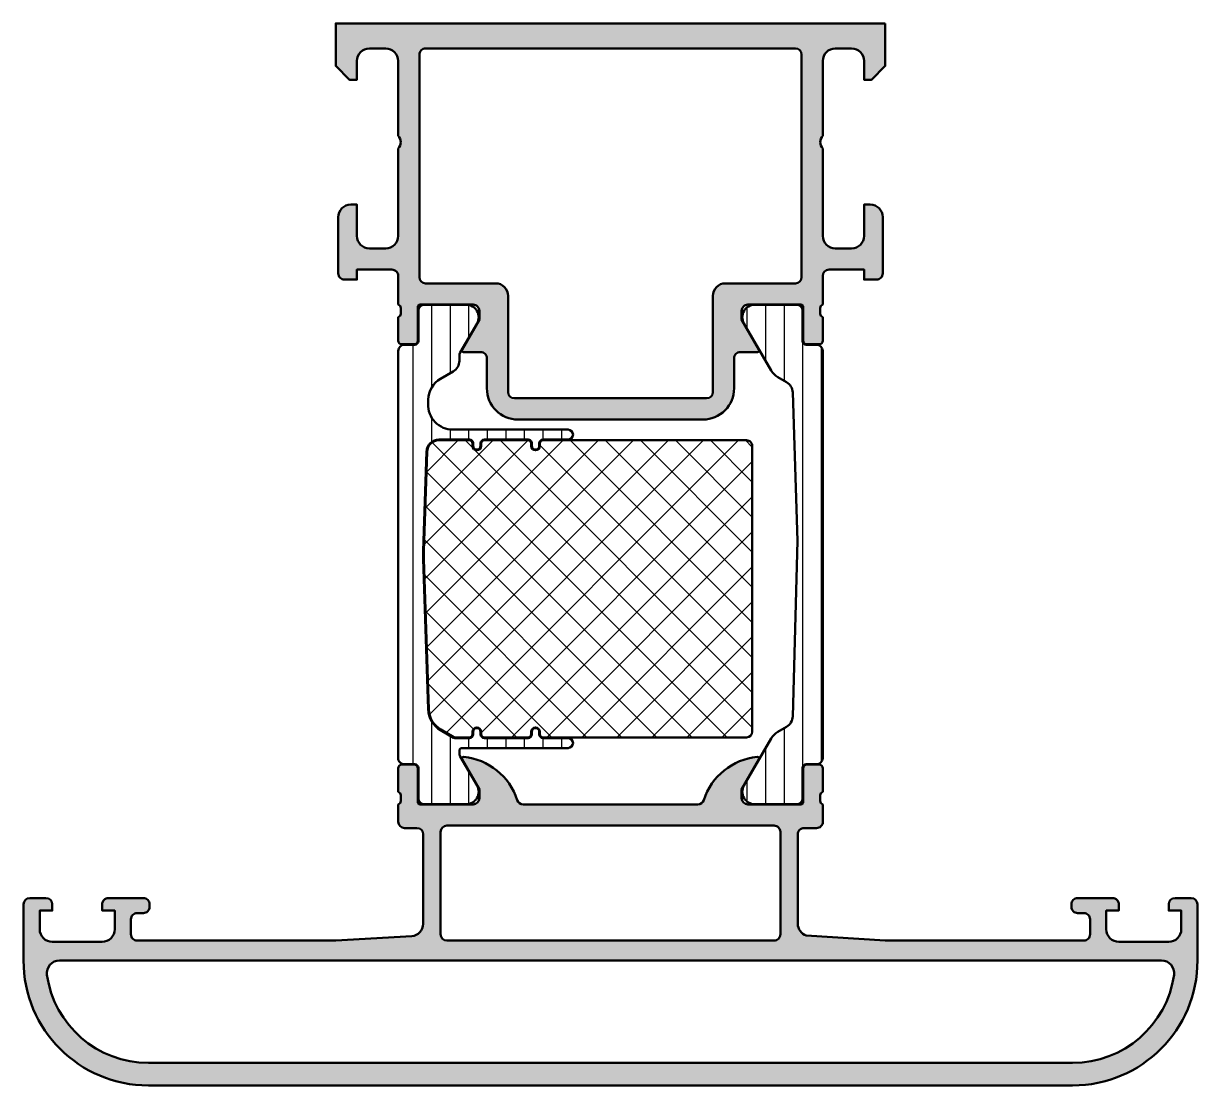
# Model space of a CAD drawing. Extents: x 0 to 94, y 0 to 85.
import ezdxf

# ---------------------------------------------------------------- set-up
doc = ezdxf.new("R2010")
doc.units = 0
for name, color, linetype, lineweight in [('0S-Alu contour', 7, 'Continuous', 50), ('0S-Alu hatch', 252, 'Continuous', 25), ('0S-Plastic contour', 254, 'Continuous', 50), ('0S-Plastic hatch', 253, 'Continuous', 25), ('0S-PT contour', 91, 'Continuous', 50), ('0S-PT hatch', 103, 'Continuous', 25)]:
    doc.layers.add(name, color=color, linetype=linetype, lineweight=lineweight)
pattern_1 = [(90, (0, 0), (-1.4859, 0), [])]

# ---------------------------------------------------------------- blocks, each defined once
blk = doc.blocks.new('375500__3BB3C9ED_DCCA_46D5_B7CB_0F4170050886_')
at = {"layer": '0S-Alu hatch'}
h = blk.add_hatch(color=256, dxfattribs=at)
edge = h.paths.add_edge_path()
edge.add_line((30.00008499145088, 22.50004176142053), (30.00007688521748, 21.10003260614655))
edge.add_arc((30.50009269967535, 21.10004842060454), 0.5000158147079569, 180.0018121461791, 269.9981878539215)
edge.add_line((30.50007688521737, 20.60003260614667), (31.50007688521771, 20.60004786493573))
edge.add_ellipse((31.50006512295892, 20.1000279965611), major_axis=(-0.5000198685129815, 0), ratio=1, start_angle=180.0005281989191, end_angle=269.9986521979847, ccw=False)
edge.add_line((32.00008499145065, 20.10003260614656), (32.0003693692621, 12.94457400842873))
edge.add_ellipse((31.00036936950914, 12.94455177850227), major_axis=(-1.000000000000043, 0), ratio=1, start_angle=94.70786907149238, end_angle=180.0012736809183, ccw=False)
edge.add_line((31.08244475674724, 11.94792565461739), (25.00037084577946, 11.60004071237836))
edge.add_line((25.00037084577946, 11.60004071237836), (9.100084896081853, 11.60004071237813))
edge.add_ellipse((9.100074575971348, 12.10003039226774), major_axis=(-0.4999896799961158, 0), ratio=1, start_angle=-0.0011826219716795094, end_angle=90.0011826219615, ccw=False)
edge.add_line((8.60008489608174, 12.10004071237824), (8.599945068359489, 13.29998779296875))
edge.add_ellipse((9.09993474824904, 13.29999811307942), major_axis=(-0.4999896799960589, 0), ratio=1, start_angle=-90.0011826219419, end_angle=0.0011826219716795094, ccw=False)
edge.add_line((9.099945068359375, 13.79998779296897), (9.599945068359375, 13.79998779296897))
edge.add_arc((9.599955388469937, 14.29997747285853), 0.4999896799960589, 269.998817378032, 360.0011826219717)
edge.add_line((10.09994506835949, 14.29998779296909), (10.0999450683596, 14.50000000000023))
edge.add_arc((9.599955388470164, 14.5000103201109), 0.4999896799959453, 359.9988173777201, 450.0011826219549)
edge.add_line((9.599945068359716, 15.00000000000034), (6.799957275390625, 15.00000000000045))
edge.add_arc((6.799946955280518, 14.50001032011067), 0.4999896799962863, 89.99881737808411, 180.0011826219717)
edge.add_line((6.299957275390738, 14.49999999999988), (6.299957275390738, 14.00000000000023))
edge.add_line((6.299957275390738, 14.00000000000023), (7.299957275390738, 14.00000000000011))
edge.add_line((7.299957275390738, 14.00000000000011), (7.299957275390852, 12.50000000000034))
edge.add_ellipse((6.29996289693588, 12.4999943784552), major_axis=(-0.9999943784707722, 0), ratio=1, start_angle=89.99967790739151, end_angle=180.0003220922609, ccw=False)
edge.add_line((6.299957275390968, 11.50000000000023), (2.299987792968863, 11.50000000000023))
edge.add_ellipse((2.299913629411776, 12.49992583644314), major_axis=(-0.9999258391932329, 0), ratio=1, start_angle=-0.004249573911806692, end_angle=90.00424957397053, ccw=False)
edge.add_line((1.299987792968864, 12.50000000000011), (1.299987792969091, 14.00000000000023))
edge.add_line((1.299987792969091, 14.00000000000023), (2.299987792968863, 14.00000000000023))
edge.add_line((2.299987792968863, 14.00000000000023), (2.299987792968863, 14.50000000000023))
edge.add_arc((1.799950894179801, 14.49996310121116), 0.5000369001504826, 0.0042279776114068, 89.99577202225733)
edge.add_line((1.799987792968863, 15.00000000000023), (0.49993896484375, 15.00000000000023))
edge.add_arc((0.499985924103278, 14.50001407790399), 0.4999859243014705, 90.00538128625865, 180.0016132544992)
edge.add_line((4e-16, 14.50000000000057), (0, 10.00000000000011))
edge.add_arc((10.00000000000011, 10.00000000000011), 10.00000000000011, 180, 269.9999999999999)
edge.add_line((10.00000000000011, 0), (84.00013946532306, 2.274e-13))
edge.add_arc((84.00013946532302, 10.0000000000002), 9.999999999999972, 270.0000000000002, 360)
edge.add_line((94.000139465323, 10.00000000000022), (94.00013946532295, 14.50000000000045))
edge.add_arc((93.50015354121955, 14.50001407790399), 0.4999859243015776, 359.9983867455008, 449.9946187137161)
edge.add_line((93.5002005004793, 15.00000000000033), (92.20015167235448, 15.00000000000034))
edge.add_arc((92.20018857114339, 14.49996310121108), 0.5000369001506816, 90.00422797772634, 179.9957720222162)
edge.add_line((91.70015167235414, 14.50000000000034), (91.7001516723542, 14.00000000000011))
edge.add_line((91.7001516723542, 14.00000000000011), (92.7001516723542, 14))
edge.add_line((92.7001516723542, 14), (92.70015167235402, 12.50000000000023))
edge.add_ellipse((91.70022583591106, 12.49992583644319), major_axis=(-0.9999258391932897, 0), ratio=1, start_angle=89.99575042603601, end_angle=180.0042495739118, ccw=False)
edge.add_line((91.70015167235408, 11.50000000000023), (87.7001821899326, 11.50000000000034))
edge.add_ellipse((87.70017656838732, 12.49999437845545), major_axis=(-0.9999943784709143, 0), ratio=1, start_angle=-0.0003220922610012167, end_angle=90.0003220926298, ccw=False)
edge.add_line((86.7001821899322, 12.50000000000034), (86.7001821899322, 14.00000000000023))
edge.add_line((86.7001821899322, 14.00000000000023), (87.70018218993238, 14.00000000000034))
edge.add_line((87.70018218993238, 14.00000000000034), (87.70018218993232, 14.50000000000011))
edge.add_arc((87.20019251004285, 14.50001032011076), 0.4999896799959737, 359.9988173777201, 450.0011826219451)
edge.add_line((87.20018218993249, 15.00000000000023), (84.40019439696346, 15.00000000000023))
edge.add_arc((84.400184076853, 14.50001032011082), 0.4999896799959168, 89.99881737804178, 180.0011826222798)
edge.add_line((83.90019439696358, 14.50000000000023), (83.90019439696363, 14.29998779296886))
edge.add_arc((84.4001840768529, 14.29997747285824), 0.4999896799957747, 179.9988173777201, 270.001182621968)
edge.add_line((84.40019439696346, 13.79998779296897), (84.90019439696391, 13.79998779296897))
edge.add_ellipse((84.90020471707425, 13.29999811307942), major_axis=(-0.4999896799960589, 0), ratio=1, start_angle=179.9988173780284, end_angle=270.00118262194195, ccw=False)
edge.add_line((85.40019439696378, 13.29998779296875), (85.40004424912826, 12.100040712485))
edge.add_ellipse((84.90005456923868, 12.10003039237446), major_axis=(-0.4999896799960874, 0), ratio=1, start_angle=89.99881737802878, end_angle=180.0011826219717, ccw=False)
edge.add_line((84.90004424912809, 11.60004071248488), (69.00005035264427, 11.60004071248477))
edge.add_line((69.00005035264427, 11.60004071248477), (62.67149877926283, 12.00004223444443))
edge.add_ellipse((63.00004887686244, 12.94452877927588), major_axis=(-1.000000000000177, 0), ratio=1, start_angle=0.0012736809183024889, end_angle=70.8192040717837, ccw=False)
edge.add_line((62.00004887710935, 12.9445065493494), (62.00005447387258, 20.10003260614644))
edge.add_ellipse((62.50003903721597, 20.10004804280317), major_axis=(-0.499984563581687, 0), ratio=1, start_angle=-90.0017689651603, end_angle=0.0017689652212879992, ccw=False)
edge.add_line((62.50005447387258, 20.60003260614656), (63.50005447387229, 20.6000478649355))
edge.add_arc((63.50006991139034, 21.10003242717957), 0.4999845624823867, 269.9982309361196, 360.0000205083468)
edge.add_line((64.0000544738727, 21.10003260614644), (64.00005447387268, 22.50004176141976))
edge.add_ellipse((64.07889092041573, 22.76756235341285), major_axis=(-0.2788950563274126, 0), ratio=1, start_angle=-1.1645893741010127, end_angle=73.58012358050507, ccw=False)
edge.add_line((63.80005347387271, 22.77323076141124), (63.80005347387269, 23.22682476141124))
edge.add_ellipse((64.07892156951584, 23.2324854208883), major_axis=(-0.2789255417371292, 0), ratio=1, start_angle=-73.5754054446453, end_angle=1.1628700728862214, ccw=False)
edge.add_line((64.00005447387268, 23.50002876141122), (64.00005447387268, 25.38003976141974))
edge.add_arc((63.70005447387267, 25.38003976141975), 0.3000000000000043, 0, 89.99999999999864)
edge.add_line((63.70005447387268, 25.68003976141975), (62.7200801548299, 25.68003976141975))
edge.add_arc((62.7200801548299, 25.38003976141974), 0.3000000000000114, 90, 180)
edge.add_line((62.42008015482989, 25.38003976141974), (62.42008015482991, 22.62004176141976))
edge.add_ellipse((62.30008015483065, 22.62004176141975), major_axis=(-0.1199999999992585, 0), ratio=1, start_angle=90.00000000000341, end_angle=180, ccw=False)
edge.add_line((62.30008015483065, 22.50004176142049), (58.00005447387258, 22.50004176142043))
edge.add_ellipse((58.0000544738726, 23.00004176142047), major_axis=(-0.5000000000000356, 0), ratio=1, start_angle=0, end_angle=89.9999999999975, ccw=False)
edge.add_line((57.50005447387256, 23.00004176142047), (57.50005447387252, 23.7000417614205))
edge.add_line((57.50005447387252, 23.7000417614205), (58.88154993149493, 26.09286208444802))
edge.add_arc((58.76193468922429, 26.16192197677221), 0.1381197846483002, 329.9999999999806, 455.6225775508131)
edge.add_arc((59.23827771504673, 21.32343289957382), 4.999999999998927, 95.62257755079924, 162.2515836439352)
edge.add_ellipse((54.00005447387286, 23.00004176142147), major_axis=(-0.5000000000010913, 0), ratio=1, start_angle=89.99999999997641, end_angle=162.2515836438967, ccw=False)
edge.add_line((54.00005447387265, 22.50004176142037), (40.00008499145083, 22.50004176142043))
edge.add_ellipse((40.00008499145102, 23.00004176142116), major_axis=(-0.5000000000007248, 0), ratio=1, start_angle=17.74841635605742, end_angle=89.999999999978, ccw=False)
edge.add_arc((34.76186175027709, 21.32343289957336), 4.999999999999397, 17.74841635607089, 84.3774224492075)
edge.add_arc((35.23820477609896, 26.16192197677222), 0.1381197846483561, 84.37742244917449, 210.0000000000168)
edge.add_line((35.11858953382827, 26.09286208444801), (36.50008499145061, 23.70004176142048))
edge.add_line((36.50008499145061, 23.70004176142048), (36.50008499145075, 23.00004176142043))
edge.add_ellipse((36.00008499145069, 23.0000417614205), major_axis=(-0.500000000000064, 0), ratio=1, start_angle=89.99999999999102, end_angle=180, ccw=False)
edge.add_line((36.00008499145061, 22.50004176142043), (31.70005931049372, 22.50004176142049))
edge.add_ellipse((31.70005931049372, 22.62004176142054), major_axis=(-0.1200000000000472, 0), ratio=1, start_angle=0, end_angle=90, ccw=False)
edge.add_line((31.58005931049367, 22.62004176142054), (31.58005931049368, 25.38003976142054))
edge.add_arc((31.28005931049368, 25.38003976142054), 0.3000000000000078, 0, 90)
edge.add_line((31.28005931049368, 25.68003976142054), (30.3000849914509, 25.68003976142055))
edge.add_arc((30.3000849914509, 25.38003976142054), 0.3000000000000007, 90.00000000000067, 180)
edge.add_line((30.0000849914509, 25.38003976142054), (30.0000849914509, 23.50002876141204))
edge.add_ellipse((29.92121789580773, 23.2324854208891), major_axis=(-0.2789255417371521, 0), ratio=1, start_angle=178.837129927112, end_angle=253.5754054446445, ccw=False)
edge.add_line((30.2000859914509, 23.22682476141203), (30.2000859914509, 22.77323076141204))
edge.add_ellipse((29.92124854490784, 22.76756235341367), major_axis=(-0.2788950563274484, 0), ratio=1, start_angle=106.41987641949129, end_angle=181.1645893740969, ccw=False)
edge = h.paths.add_edge_path()
edge.add_ellipse((9.999999999999899, 9.999999999998895), major_axis=(-8.199999999998713, 0), ratio=1, start_angle=7.983216765385407, end_angle=90.00000000000068, ccw=False)
edge.add_ellipse((2.869776688835726, 9.000042234443326), major_axis=(-1.000000000001223, 0), ratio=1, start_angle=-89.99999999999278, end_angle=7.983216765386203, ccw=False)
edge.add_line((2.869776688835599, 10.00004223444455), (91.1303627764874, 10.00004223444455))
edge.add_ellipse((91.13036277648729, 9.0000422344433), major_axis=(-1.000000000001248, 0), ratio=1, start_angle=172.0167832346157, end_angle=269.9999999999943, ccw=False)
edge.add_ellipse((84.00013946532304, 9.999999999998902), major_axis=(-8.199999999998829, 0), ratio=1, start_angle=89.99999999999932, end_angle=172.0167832346149, ccw=False)
edge.add_line((84.00013946532295, 1.800000000000073), (10, 1.800000000000181))
edge = h.paths.add_edge_path()
edge.add_line((33.40005552291359, 12.10004071237824), (33.40005552291291, 20.30003705317211))
edge.add_ellipse((33.90008220294308, 20.30001037314193), major_axis=(-0.5000266807419605, 0), ratio=1, start_angle=270.00305714314635, end_angle=359.99694285699746, ccw=False)
edge.add_line((33.90005552291268, 20.8000370531721), (60.10008394240776, 20.8000370531721))
edge.add_ellipse((60.10007902758851, 20.30006265529975), major_axis=(-0.4999743978965139, 0), ratio=1, start_angle=179.9970660620503, end_angle=269.9994367743602, ccw=False)
edge.add_line((60.60005342482952, 20.30003705317211), (60.6001416959715, 12.10012898890773))
edge.add_ellipse((60.1000790267213, 12.1001033822599), major_axis=(-0.5000626699058164, 0), ratio=1, start_angle=90.0005632256458, end_angle=180.0029339379498, ccw=False)
edge.add_line((60.10008394240833, 11.60004071237824), (33.90005552291461, 11.60004071237824))
edge.add_ellipse((33.90008220294439, 12.10006739240904), major_axis=(-0.5000266807425858, 0), ratio=1, start_angle=0.0030571432409942645, end_angle=89.99694285692527, ccw=False)
at = {"layer": '0S-Alu contour', "color": 7}
for points in [[(31.28005931049368, 25.68003976142054), (30.3000849914509, 25.68003976142055)], [(35.11858953382827, 26.09286208444801), (36.50008499145061, 23.70004176142048), (36.50008499145075, 23.00004176142043)], [(57.50005447387256, 23.00004176142047), (57.50005447387252, 23.7000417614205), (58.88154993149493, 26.09286208444802)], [(63.70005447387268, 25.68003976141975), (62.7200801548299, 25.68003976141975)], [(30.0000849914509, 25.38003976142054), (30.0000849914509, 23.50002876141204)], [(31.58005931049367, 22.62004176142054), (31.58005931049368, 25.38003976142054)], [(62.42008015482989, 25.38003976141974), (62.42008015482991, 22.62004176141976)], [(64.00005447387268, 23.50002876141122), (64.00005447387268, 25.38003976141974)], [(30.2000859914509, 23.22682476141203), (30.2000859914509, 22.77323076141204)], [(63.80005347387271, 22.77323076141124), (63.80005347387269, 23.22682476141124)], [(30.00008499145088, 22.50004176142053), (30.00007688521748, 21.10003260614655)], [(36.00008499145061, 22.50004176142043), (31.70005931049372, 22.50004176142049)], [(54.00005447387265, 22.50004176142037), (40.00008499145083, 22.50004176142043)], [(62.30008015483065, 22.50004176142049), (58.00005447387258, 22.50004176142043)], [(64.0000544738727, 21.10003260614644), (64.00005447387268, 22.50004176141976)], [(33.90005552291268, 20.8000370531721), (60.10008394240776, 20.8000370531721)], [(30.50007688521737, 20.60003260614667), (31.50007688521771, 20.60004786493573)], [(32.00008499145065, 20.10003260614656), (32.0003693692621, 12.94457400842873)], [(33.40005552291359, 12.10004071237824), (33.40005552291291, 20.30003705317211)], [(60.60005342482952, 20.30003705317211), (60.6001416959715, 12.10012898890773)], [(62.00004887710935, 12.9445065493494), (62.00005447387258, 20.10003260614644)], [(62.50005447387258, 20.60003260614656), (63.50005447387229, 20.6000478649355)], [(4e-16, 14.50000000000057), (0, 10.00000000000011)], [(1.799987792968863, 15.00000000000023), (0.49993896484375, 15.00000000000023)], [(1.299987792968864, 12.50000000000011), (1.299987792969091, 14.00000000000023), (2.299987792968863, 14.00000000000023), (2.299987792968863, 14.50000000000023)], [(6.299957275390738, 14.49999999999988), (6.299957275390738, 14.00000000000023), (7.299957275390738, 14.00000000000011), (7.299957275390852, 12.50000000000034)], [(9.599945068359716, 15.00000000000034), (6.799957275390625, 15.00000000000045)], [(10.09994506835949, 14.29998779296909), (10.0999450683596, 14.50000000000023)], [(83.90019439696358, 14.50000000000023), (83.90019439696363, 14.29998779296886)], [(87.20018218993249, 15.00000000000023), (84.40019439696346, 15.00000000000023)], [(86.7001821899322, 12.50000000000034), (86.7001821899322, 14.00000000000023), (87.70018218993238, 14.00000000000034), (87.70018218993232, 14.50000000000011)], [(91.70015167235414, 14.50000000000034), (91.7001516723542, 14.00000000000011), (92.7001516723542, 14), (92.70015167235402, 12.50000000000023)], [(93.5002005004793, 15.00000000000033), (92.20015167235448, 15.00000000000034)], [(94.000139465323, 10.00000000000022), (94.00013946532295, 14.50000000000045)], [(8.60008489608174, 12.10004071237824), (8.599945068359489, 13.29998779296875)], [(9.099945068359375, 13.79998779296897), (9.599945068359375, 13.79998779296897)], [(84.40019439696346, 13.79998779296897), (84.90019439696391, 13.79998779296897)], [(85.40019439696378, 13.29998779296875), (85.40004424912826, 12.100040712485)], [(6.299957275390968, 11.50000000000023), (2.299987792968863, 11.50000000000023)], [(31.08244475674724, 11.94792565461739), (25.00037084577946, 11.60004071237836), (9.100084896081853, 11.60004071237813)], [(60.10008394240833, 11.60004071237824), (33.90005552291461, 11.60004071237824)], [(84.90004424912809, 11.60004071248488), (69.00005035264427, 11.60004071248477), (62.67149877926283, 12.00004223444443)], [(91.70015167235408, 11.50000000000023), (87.7001821899326, 11.50000000000034)], [(2.869776688835599, 10.00004223444455), (91.1303627764874, 10.00004223444455)], [(84.00013946532295, 1.800000000000073), (10, 1.800000000000181)], [(10.00000000000011, 0), (84.00013946532306, 2.274e-13)]]:
    blk.add_lwpolyline(points, dxfattribs=at)
for centre, radius, start, end in [((30.3000849914509, 25.38003976142054), 0.3000000000000007, 90.00000000000067, 180), ((31.28005931049368, 25.38003976142054), 0.3000000000000078, 0, 90), ((35.23820477609896, 26.16192197677222), 0.1381197846483561, 84.37742244917449, 210.0000000000168), ((34.76186175027709, 21.32343289957336), 4.999999999999397, 17.74841635607089, 84.3774224492075), ((59.23827771504673, 21.32343289957382), 4.999999999998927, 95.62257755079924, 162.2515836439352), ((58.76193468922429, 26.16192197677221), 0.1381197846483002, 329.9999999999806, 95.62257755081303), ((62.7200801548299, 25.38003976141974), 0.3000000000000114, 90, 180), ((63.70005447387267, 25.38003976141975), 0.3000000000000043, 0, 89.99999999999864), ((30.50009269967535, 21.10004842060454), 0.5000158147079569, 180.0018121461791, 269.9981878539215), ((63.50006991139034, 21.10003242717957), 0.4999845624823867, 269.9982309361196, 2.05083467477e-05), ((0.499985924103278, 14.50001407790399), 0.4999859243014705, 90.00538128625865, 180.0016132544992), ((1.799950894179801, 14.49996310121116), 0.5000369001504826, 0.0042279776114068, 89.99577202225733), ((6.799946955280518, 14.50001032011067), 0.4999896799962863, 89.99881737808411, 180.0011826219717), ((9.599955388470164, 14.5000103201109), 0.4999896799959453, 359.9988173777201, 90.00118262195497), ((9.599955388469937, 14.29997747285853), 0.4999896799960589, 269.998817378032, 0.0011826219716948), ((84.400184076853, 14.50001032011082), 0.4999896799959168, 89.99881737804178, 180.0011826222798), ((84.4001840768529, 14.29997747285824), 0.4999896799957747, 179.9988173777201, 270.001182621968), ((87.20019251004285, 14.50001032011076), 0.4999896799959737, 359.9988173777201, 90.00118262194519), ((92.20018857114339, 14.49996310121108), 0.5000369001506816, 90.00422797772634, 179.9957720222162), ((93.50015354121955, 14.50001407790399), 0.4999859243015776, 359.9983867455008, 89.9946187137161), ((10.00000000000011, 10.00000000000011), 10.00000000000011, 180, 269.9999999999999), ((84.00013946532302, 10.0000000000002), 9.999999999999972, 270.0000000000002, 0)]:
    blk.add_arc(centre, radius, start, end, dxfattribs=at)
at = {"layer": '0S-Alu contour', "color": 7, "extrusion": (0, 0, -1)}
for centre, radius, start, end in [((-29.92121789580773, 23.2324854208891), 0.2789255417371521, 106.4245945553555, 181.162870072888), ((-29.92124854490784, 22.76756235341367), 0.2788950563274484, 178.8354106259031, 253.5801235805087), ((-31.70005931049372, 22.62004176142054), 0.1200000000000472, 270, 0), ((-36.00008499145069, 23.0000417614205), 0.500000000000064, 180, 270.000000000009), ((-40.00008499145102, 23.00004176142116), 0.5000000000007248, 270.000000000022, 342.2515836439426), ((-54.00005447387286, 23.00004176142147), 0.5000000000010913, 197.7484163561033, 270.0000000000236), ((-58.0000544738726, 23.00004176142047), 0.5000000000000356, 270.0000000000025, 0), ((-62.30008015483065, 22.62004176141975), 0.1199999999992585, 180, 269.9999999999966), ((-64.07889092041573, 22.76756235341285), 0.2788950563274126, 286.419876419495, 1.164589374100992), ((-64.07892156951584, 23.2324854208883), 0.2789255417371292, 358.8371299271138, 73.57540544464531), ((-33.90008220294308, 20.30001037314193), 0.5000266807419605, 0.0030571430025155, 89.99694285685364), ((-60.10007902758851, 20.30006265529975), 0.4999743978965139, 90.00056322563977, 180.0029339379498), ((-31.50006512295892, 20.1000279965611), 0.5000198685129815, 90.00134780201532, 179.9994718010809), ((-62.50003903721597, 20.10004804280317), 0.499984563581687, 359.9982310347787, 90.00176896516042), ((-9.09993474824904, 13.29999811307942), 0.4999896799960589, 359.9988173780283, 90.00118262194194), ((-84.90020471707425, 13.29999811307942), 0.4999896799960589, 89.99881737805806, 180.0011826219717), ((-2.299913629411776, 12.49992583644314), 0.9999258391932329, 269.9957504260295, 0.0042495739118255), ((-6.29996289693588, 12.4999943784552), 0.9999943784707722, 179.9996779077391, 270.0003220926085), ((-31.00036936950914, 12.94455177850227), 1.000000000000043, 179.9987263190817, 265.2921309285076), ((-63.00004887686244, 12.94452877927588), 1.000000000000177, 289.1807959282163, 359.9987263190817), ((-87.70017656838732, 12.49999437845545), 0.9999943784709143, 269.9996779073702, 0.0003220922609314), ((-91.70022583591106, 12.49992583644319), 0.9999258391932897, 179.9957504260882, 270.004249573964), ((-9.100074575971348, 12.10003039226774), 0.4999896799961158, 269.9988173780385, 0.0011826219716948), ((-33.90008220294439, 12.10006739240904), 0.5000266807425858, 270.0030571430747, 359.996942856759), ((-60.1000790267213, 12.1001033822599), 0.5000626699058164, 179.9970660620502, 269.9994367743542), ((-84.90005456923868, 12.10003039237446), 0.4999896799960874, 179.9988173780283, 270.0011826219712), ((-2.869776688835726, 9.000042234443326), 1.000000000001223, 352.0167832346138, 89.99999999999275), ((-91.13036277648729, 9.0000422344433), 1.000000000001248, 90.0000000000057, 187.9832167653843), ((-9.999999999999899, 9.999999999998895), 8.199999999998713, 269.9999999999993, 352.0167832346146), ((-84.00013946532304, 9.999999999998902), 8.199999999998829, 187.9832167653852, 270.0000000000007)]:
    blk.add_arc(centre, radius, start, end, dxfattribs=at)
blk = doc.blocks.new('398040__4C1BC681_B663_4253_85AC_341A7DF91E03_')
at = {"layer": '0S-Alu hatch'}
h = blk.add_hatch(color=256, dxfattribs=at)
edge = h.paths.add_edge_path()
edge.add_line((68.99991238117292, 85.00000000000045), (25.00003933429368, 85.00000000000011))
edge.add_line((25.00003933429368, 85.00000000000011), (25.00003933429255, 81.60000610351617))
edge.add_line((25.00003933429255, 81.60000610351617), (26.10003780841466, 80.50000000000026))
edge.add_line((26.10003780841466, 80.50000000000026), (26.70003628253564, 80.50000000000023))
edge.add_line((26.70003628253564, 80.50000000000023), (26.7000362825353, 82.00012054488437))
edge.add_ellipse((27.70004180213351, 82.0001150252852), major_axis=(-1.000005519613437, 0), ratio=1, start_angle=270.000316247858, end_angle=359.99968375205344, ccw=False)
edge.add_line((27.70003628253667, 83.00012054488339), (29.00003170488775, 83.00012054488334))
edge.add_ellipse((29.00004696380437, 82.00012817440381), major_axis=(-0.9999923705959503, 0), ratio=1, start_angle=179.9991257291162, end_angle=270.0008742781925, ccw=False)
edge.add_line((30.00003933428391, 82.00011291561475), (30.00003170489839, 75.9999999529671))
edge.add_ellipse((29.47508412466632, 75.50000761257816), major_axis=(-0.7249567590133342, 0), ratio=1, start_angle=136.3947622149098, end_angle=223.6052377851353, ccw=False)
edge.add_line((30.00003170489878, 75.00001527218961), (30.00008499145124, 67.99999972534715))
edge.add_ellipse((29.0000261937217, 68.00005852307648), major_axis=(-1.000058799458021, 0), ratio=1, start_angle=90.00336866361351, end_angle=179.996631336242, ccw=False)
edge.add_line((29.00008499145019, 66.99999972534695), (27.70003616332581, 66.99999972534746))
edge.add_ellipse((27.70012368000838, 68.00008712281047), major_axis=(-1.000087401292255, 0), ratio=1, start_angle=0.0050070680665044165, end_angle=89.99498610166683, ccw=False)
edge.add_line((26.70003628253495, 67.99999972534897), (26.70003628253533, 70.50001525878915))
edge.add_line((26.70003628253533, 70.50001525878915), (26.20003628252521, 70.50001525878896))
edge.add_arc((26.20001339347883, 69.50003814624472), 0.999977112806218, 89.9986885242292, 180.0034971356453)
edge.add_line((25.2000362825353, 69.49997711111031), (25.20009731769175, 64.99999972534718))
edge.add_arc((25.70006657707133, 64.9999766137104), 0.4999692599137599, 179.9973514386468, 270.0035228322613)
edge.add_line((25.70009731769224, 64.50000735474168), (26.70009731769144, 64.49999972534727))
edge.add_line((26.70009731769144, 64.49999972534727), (26.70009731769144, 65.29999514771077))
edge.add_line((26.70009731769144, 65.29999514771077), (29.50008499145144, 65.29999514771069))
edge.add_ellipse((29.5000849914515, 64.79999514771083), major_axis=(-0.4999999999998579, 0), ratio=1, start_angle=180, end_angle=270.0000000000065, ccw=False)
edge.add_line((30.00008499145136, 64.79999514771083), (30.0000849914509, 62.50033720962855))
edge.add_ellipse((29.92124854490786, 62.23281661763543), major_axis=(-0.2788950563274334, 0), ratio=1, start_angle=178.8354106259032, end_angle=253.5801235805086, ccw=False)
edge.add_line((30.20008599145091, 62.22714820963706), (30.2000859914509, 61.77355420963706))
edge.add_ellipse((29.92121789580773, 61.76789355016001), major_axis=(-0.2789255417371505, 0), ratio=1, start_angle=106.42459455535419, end_angle=181.1628700728862, ccw=False)
edge.add_line((30.00008499145089, 61.50035020963707), (30.0000849914509, 59.62033920962856))
edge.add_arc((30.3000849914509, 59.62033920962856), 0.3000000000000043, 180, 270)
edge.add_line((30.3000849914509, 59.32033920962854), (31.28005931049368, 59.32033920962855))
edge.add_arc((31.28005931049368, 59.62033920962856), 0.3000000000000043, 269.9999999999993, 360)
edge.add_line((31.58005931049368, 59.62033920962857), (31.58005931049368, 62.38033720962855))
edge.add_ellipse((31.70005931049326, 62.38033720962855), major_axis=(-0.1199999999995746, 0), ratio=1, start_angle=270, end_angle=360, ccw=False)
edge.add_line((31.70005931049326, 62.50033720962813), (36.00004195281965, 62.50034669530634))
edge.add_ellipse((36.00005227293015, 62.00035701541665), major_axis=(-0.499989679996201, 0), ratio=1, start_angle=179.9988173780284, end_angle=270.00118262196065, ccw=False)
edge.add_line((36.50004195281984, 62.00034669530605), (36.50004195281962, 61.30034974706428))
edge.add_line((36.50004195281962, 61.30034974706428), (35.11179732391374, 58.89582399022788))
edge.add_arc((35.23875836677432, 58.83914027023616), 0.1390401039856607, 155.9408883990604, 266.6087467658954)
edge.add_line((35.2305335910035, 58.70034364354854), (36.60004195281459, 58.70034364354853))
edge.add_ellipse((36.60004195281935, 58.20034364354865), major_axis=(-0.4999999999998721, 0), ratio=1, start_angle=180, end_angle=270.0000000005455, ccw=False)
edge.add_line((37.10004195281922, 58.20034364354865), (37.10004195281982, 55.80003967285254))
edge.add_arc((39.60004195282023, 55.80003967285231), 2.500000000000419, 180, 270)
edge.add_line((39.60004195282023, 53.3000396728519), (54.39992012500342, 53.30003967285223))
edge.add_arc((54.39992012500343, 55.80003967285233), 2.500000000000106, 269.9999999999998, 360)
edge.add_line((56.89992012500353, 55.80003967285233), (56.89992012500353, 58.2003436435488))
edge.add_ellipse((57.39992012500269, 58.20034364354871), major_axis=(-0.4999999999991545, 0), ratio=1, start_angle=269.999999999417, end_angle=360, ccw=False)
edge.add_line((57.39992012500778, 58.70034364354786), (58.76942848682009, 58.70034364354785))
edge.add_arc((58.76120371104883, 58.83914027023594), 0.1390401039861545, 273.3912532342744, 384.0591116010888)
edge.add_line((58.88816475390971, 58.89582399022819), (57.49992012500346, 61.30034974706329))
edge.add_line((57.49992012500346, 61.30034974706329), (57.49992012500367, 62.00034669530568))
edge.add_ellipse((57.99990980489345, 62.00035701541659), major_axis=(-0.4999896799962863, 0), ratio=1, start_angle=-90.00118262192888, end_angle=0.0011826219716795094, ccw=False)
edge.add_line((57.99992012500368, 62.50034669530637), (62.2999865435777, 62.50033720944352))
edge.add_ellipse((62.2999865435777, 62.38038557645555), major_axis=(-0.1199516329879628, 0), ratio=1, start_angle=180, end_angle=270, ccw=False)
edge.add_line((62.41993817656567, 62.38038557645555), (62.41993817656567, 59.62038757645557))
edge.add_arc((62.71993817656568, 59.62038757645557), 0.3000000000000114, 180, 269.9999999999986)
edge.add_line((62.71993817656568, 59.32038757645556), (63.69991249560847, 59.32038757645555))
edge.add_arc((63.69991249560847, 59.62038757645555), 0.3000000000000043, 270, 360)
edge.add_line((63.99991249560847, 59.62038757645555), (63.99991249560846, 61.50039857646407))
edge.add_ellipse((64.07877959125165, 61.76794191698701), major_axis=(-0.2789255417371551, 0), ratio=1, start_angle=-1.1628700728862214, end_angle=73.57540544464229, ccw=False)
edge.add_line((63.79991149560847, 61.77360257646407), (63.79991149560846, 62.22719657646407))
edge.add_ellipse((64.07874894215149, 62.23286498446243), major_axis=(-0.2788950563274164, 0), ratio=1, start_angle=-73.5801235805115, end_angle=1.1645893740960105, ccw=False)
edge.add_line((63.99991249560847, 62.50038557645554), (63.99991249560926, 64.79999514771066))
edge.add_ellipse((64.49991249560937, 64.79999514771067), major_axis=(-0.5000000000001137, 0), ratio=1, start_angle=270, end_angle=360, ccw=False)
edge.add_line((64.49991249560937, 65.29999514771079), (67.29990016936873, 65.29999514771087))
edge.add_line((67.29990016936873, 65.29999514771087), (67.29990016936873, 64.49999972534727))
edge.add_line((67.29990016936873, 64.49999972534727), (68.29990016936873, 64.50000735474165))
edge.add_arc((68.2999309099892, 64.99997661371009), 0.4999692599134783, 269.9964771677879, 360.0026485613531)
edge.add_line((68.79990016936848, 64.99999972534711), (68.79996120452473, 69.49999972534704))
edge.add_arc((67.7998737339556, 69.49991225477822), 1.000087474394371, 0.0050112559646679, 89.99498874390596)
edge.add_line((67.79996120452475, 70.49999972534738), (67.29996120452475, 70.49999972534738))
edge.add_line((67.29996120452475, 70.49999972534738), (67.29996120452464, 67.9999997253476))
edge.add_ellipse((66.29987380705145, 68.00008712281002), major_axis=(-1.000087401292004, 0), ratio=1, start_angle=90.00501389832613, end_angle=179.994992931788, ccw=False)
edge.add_line((66.2999613237339, 66.99999972534725), (64.99991249560938, 66.9999997253475))
edge.add_ellipse((64.99997129333816, 68.00005852307652), major_axis=(-1.00005879945751, 0), ratio=1, start_angle=0.0033686637580103707, end_angle=89.99663133636858, ccw=False)
edge.add_line((63.99991249560915, 67.9999997253455), (63.99991249560915, 74.99999972534737))
edge.add_ellipse((64.52475183592767, 75.49999972534738), major_axis=(-0.7248836686986325, 0), ratio=1, start_angle=-43.61157673630561, end_angle=43.61157673630407, ccw=False)
edge.add_line((63.99991249560915, 75.9999997253474), (63.99991249560925, 82.00043483925447))
edge.add_ellipse((64.9999673042969, 82.00038766035028), major_axis=(-1.000054809800514, 0), ratio=1, start_angle=270.0031401344282, end_angle=359.997296995918, ccw=False)
edge.add_line((64.99991249560831, 83.00044246864888), (66.29996132373407, 83.00044246864861))
edge.add_ellipse((66.29987487811829, 82.00035614156452), major_axis=(-1.000086330820204, 0), ratio=1, start_angle=180.0053828449331, end_angle=269.9950474586093, ccw=False)
edge.add_line((67.29996120452496, 82.00045009804224), (67.29996120452464, 80.49999257278978))
edge.add_line((67.29996120452464, 80.49999257278978), (67.89993679046293, 80.49999257278996))
edge.add_line((67.89993679046293, 80.49999257278996), (68.99991238117278, 81.59996792030891))
edge.add_line((68.99991238117278, 81.59996792030891), (68.99991238117292, 85.00000000000045))
edge = h.paths.add_edge_path()
edge.add_ellipse((32.20003475665637, 64.7003497470638), major_axis=(-0.4999999999998864, 0), ratio=1, start_angle=0, end_angle=89.99999999998698, ccw=False)
edge.add_line((31.70003475665648, 64.7003497470638), (31.7000347566566, 82.50000305174784))
edge.add_ellipse((32.20003475688915, 82.50000305175826), major_axis=(-0.5000000002325465, 0), ratio=1, start_angle=269.99825147215273, end_angle=360, ccw=False)
edge.add_line((32.20005001567315, 83.00000305175799), (61.79989723682027, 83.00000305175818))
edge.add_ellipse((61.79989449595231, 82.50000031089024), major_axis=(-0.500002740875468, 0), ratio=1, start_angle=180.0003140784808, end_angle=269.9996859213895, ccw=False)
edge.add_line((62.29989723682026, 82.50000305175774), (62.29989723682003, 64.70034974706385))
edge.add_ellipse((61.79989723681987, 64.70034974706385), major_axis=(-0.5000000000001706, 0), ratio=1, start_angle=90.00000000000648, end_angle=180, ccw=False)
edge.add_line((61.79989723681992, 64.20034974706368), (56.19992470264028, 64.20034974706425))
edge.add_arc((56.19992265547645, 63.2003517942282), 0.9999979528381494, 89.99988270591233, 180.0001172937092)
edge.add_line((55.19992470264039, 63.20034974706413), (55.19990181445669, 55.49999694824278))
edge.add_ellipse((54.69989108227313, 55.50003819936853), major_axis=(-0.5000107338851802, 0), ratio=1, start_angle=90.00210403669132, end_angle=179.99527307066, ccw=False)
edge.add_line((54.69990944385122, 55.00002746582048), (39.30005263397222, 55.0000274658206))
edge.add_ellipse((39.30007099555043, 55.50003819936853), major_axis=(-0.5000107338850717, 0), ratio=1, start_angle=0.004726929340108654, end_angle=89.99789596329572, ccw=False)
edge.add_line((38.80006026336697, 55.49999694824236), (38.80003737518316, 63.20034974707046))
edge.add_arc((37.80003942234694, 63.20035179422768), 0.99999795283832, 359.9998827062908, 450.0001172940974)
edge.add_line((37.80003737518293, 64.20034974706391), (32.20003475665626, 64.20034974706391))
at = {"layer": '0S-Alu contour', "color": 7}
for points in [[(68.99991238117292, 85.00000000000045), (25.00003933429368, 85.00000000000011), (25.00003933429255, 81.60000610351617), (26.10003780841466, 80.50000000000026), (26.70003628253564, 80.50000000000023), (26.7000362825353, 82.00012054488437)], [(67.29996120452496, 82.00045009804224), (67.29996120452464, 80.49999257278978), (67.89993679046293, 80.49999257278996), (68.99991238117278, 81.59996792030891), (68.99991238117292, 85.00000000000045)], [(27.70003628253667, 83.00012054488339), (29.00003170488775, 83.00012054488334)], [(32.20005001567315, 83.00000305175799), (61.79989723682027, 83.00000305175818)], [(64.99991249560831, 83.00044246864888), (66.29996132373407, 83.00044246864861)], [(30.00003933428391, 82.00011291561475), (30.00003170489839, 75.9999999529671)], [(31.70003475665648, 64.7003497470638), (31.7000347566566, 82.50000305174784)], [(62.29989723682026, 82.50000305175774), (62.29989723682003, 64.70034974706385)], [(63.99991249560915, 75.9999997253474), (63.99991249560925, 82.00043483925447)], [(30.00003170489878, 75.00001527218961), (30.00008499145124, 67.99999972534715)], [(63.99991249560915, 67.9999997253455), (63.99991249560915, 74.99999972534737)], [(26.70003628253495, 67.99999972534897), (26.70003628253533, 70.50001525878915), (26.20003628252521, 70.50001525878896)], [(67.79996120452475, 70.49999972534738), (67.29996120452475, 70.49999972534738), (67.29996120452464, 67.9999997253476)], [(25.2000362825353, 69.49997711111031), (25.20009731769175, 64.99999972534718)], [(68.79990016936848, 64.99999972534711), (68.79996120452473, 69.49999972534704)], [(29.00008499145019, 66.99999972534695), (27.70003616332581, 66.99999972534746)], [(66.2999613237339, 66.99999972534725), (64.99991249560938, 66.9999997253475)], [(25.70009731769224, 64.50000735474168), (26.70009731769144, 64.49999972534727), (26.70009731769144, 65.29999514771077), (29.50008499145144, 65.29999514771069)], [(64.49991249560937, 65.29999514771079), (67.29990016936873, 65.29999514771087), (67.29990016936873, 64.49999972534727), (68.29990016936873, 64.50000735474165)], [(30.00008499145136, 64.79999514771083), (30.0000849914509, 62.50033720962855)], [(37.80003737518293, 64.20034974706391), (32.20003475665626, 64.20034974706391)], [(61.79989723681992, 64.20034974706368), (56.19992470264028, 64.20034974706425)], [(63.99991249560847, 62.50038557645554), (63.99991249560926, 64.79999514771066)], [(38.80006026336697, 55.49999694824236), (38.80003737518316, 63.20034974707046)], [(55.19992470264039, 63.20034974706413), (55.19990181445669, 55.49999694824278)], [(30.20008599145091, 62.22714820963706), (30.2000859914509, 61.77355420963706)], [(31.58005931049368, 59.62033920962857), (31.58005931049368, 62.38033720962855)], [(31.70005931049326, 62.50033720962813), (36.00004195281965, 62.50034669530634)], [(57.99992012500368, 62.50034669530637), (62.2999865435777, 62.50033720944352)], [(62.41993817656567, 62.38038557645555), (62.41993817656567, 59.62038757645557)], [(63.79991149560847, 61.77360257646407), (63.79991149560846, 62.22719657646407)], [(30.00008499145089, 61.50035020963707), (30.0000849914509, 59.62033920962856)], [(36.50004195281984, 62.00034669530605), (36.50004195281962, 61.30034974706428), (35.11179732391374, 58.89582399022788)], [(58.88816475390971, 58.89582399022819), (57.49992012500346, 61.30034974706329), (57.49992012500367, 62.00034669530568)], [(63.99991249560847, 59.62038757645555), (63.99991249560846, 61.50039857646407)], [(30.3000849914509, 59.32033920962854), (31.28005931049368, 59.32033920962855)], [(62.71993817656568, 59.32038757645556), (63.69991249560847, 59.32038757645555)], [(35.2305335910035, 58.70034364354854), (36.60004195281459, 58.70034364354853)], [(57.39992012500778, 58.70034364354786), (58.76942848682009, 58.70034364354785)], [(37.10004195281922, 58.20034364354865), (37.10004195281982, 55.80003967285254)], [(56.89992012500353, 55.80003967285233), (56.89992012500353, 58.2003436435488)], [(54.69990944385122, 55.00002746582048), (39.30005263397222, 55.0000274658206)], [(39.60004195282023, 53.3000396728519), (54.39992012500342, 53.30003967285223)]]:
    blk.add_lwpolyline(points, dxfattribs=at)
at = {"layer": '0S-Alu contour', "color": 7, "extrusion": (0, 0, -1)}
for centre, radius, start, end in [((-27.70004180213351, 82.0001150252852), 1.000005519613437, 0.0003162479465275, 89.999683752142), ((-29.00004696380437, 82.00012817440381), 0.9999923705959503, 89.99912572180752, 180.0008742708838), ((-32.20003475688915, 82.50000305175826), 0.5000000002325465, 0, 90.00174852784727), ((-61.79989449595231, 82.50000031089024), 0.500002740875468, 90.00031407861044, 179.9996859215192), ((-64.9999673042969, 82.00038766035028), 1.000054809800514, 0.0027030040819815, 89.9968598655718), ((-66.29987487811829, 82.00035614156452), 1.000086330820204, 90.00495254139074, 179.9946171550669), ((-29.47508412466632, 75.50000761257816), 0.7249567590133342, 136.3947622148647, 223.6052377850902), ((-64.52475183592767, 75.49999972534738), 0.7248836686986325, 316.3884232636959, 43.61157673630567), ((-27.70012368000838, 68.00008712281047), 1.000087401292255, 270.0050138983332, 359.9949929319335), ((-29.0000261937217, 68.00005852307648), 1.000058799458021, 180.003368663758, 269.9966313363865), ((-64.99997129333816, 68.00005852307652), 1.00005879945751, 270.0033686636314, 359.996631336242), ((-66.29987380705145, 68.00008712281002), 1.000087401292004, 180.0050070682121, 269.9949861016739), ((-29.5000849914515, 64.79999514771083), 0.4999999999998579, 89.99999999999349, 180), ((-64.49991249560937, 64.79999514771067), 0.5000000000001137, 0, 90), ((-32.20003475665637, 64.7003497470638), 0.4999999999998864, 270.000000000013, 0), ((-61.79989723681987, 64.70034974706385), 0.5000000000001706, 180, 269.9999999999935), ((-29.92124854490786, 62.23281661763543), 0.2788950563274334, 106.4198764194914, 181.1645893740969), ((-31.70005931049326, 62.38033720962855), 0.1199999999995747, 0, 90), ((-36.00005227293015, 62.00035701541665), 0.499989679996201, 89.99881737803933, 180.0011826219717), ((-57.99990980489345, 62.00035701541659), 0.4999896799962863, 359.9988173780283, 90.0011826219289), ((-62.2999865435777, 62.38038557645555), 0.1199516329879628, 90, 180), ((-64.07874894215149, 62.23286498446243), 0.2788950563274164, 358.835410625904, 73.58012358051164), ((-29.92121789580773, 61.76789355016001), 0.2789255417371505, 178.8371299271138, 253.5754054446458), ((-64.07877959125165, 61.76794191698701), 0.2789255417371551, 286.4245945553577, 1.162870072886224), ((-36.60004195281935, 58.20034364354865), 0.4999999999998721, 89.99999999945447, 180), ((-57.39992012500269, 58.20034364354871), 0.4999999999991545, 0, 90.00000000058299), ((-39.30007099555043, 55.50003819936853), 0.5000107338850717, 270.0021040367043, 359.9952730706599), ((-54.69989108227313, 55.50003819936853), 0.5000107338851802, 180.0047269293401, 269.9978959633087)]:
    blk.add_arc(centre, radius, start, end, dxfattribs=at)
at = {"layer": '0S-Alu contour', "color": 7}
for centre, radius, start, end in [((26.20001339347883, 69.50003814624472), 0.999977112806218, 89.9986885242292, 180.0034971356453), ((67.7998737339556, 69.49991225477822), 1.000087474394371, 0.0050112559646679, 89.99498874390596), ((25.70006657707133, 64.9999766137104), 0.4999692599137599, 179.9973514386468, 270.0035228322613), ((68.2999309099892, 64.99997661371009), 0.4999692599134783, 269.9964771677879, 0.0026485613531484), ((37.80003942234694, 63.20035179422768), 0.99999795283832, 359.9998827062908, 90.00011729409745), ((56.19992265547645, 63.2003517942282), 0.9999979528381494, 89.99988270591233, 180.0001172937092), ((30.3000849914509, 59.62033920962856), 0.3000000000000043, 180, 270), ((31.28005931049368, 59.62033920962856), 0.3000000000000043, 269.9999999999993, 0), ((62.71993817656568, 59.62038757645557), 0.3000000000000114, 180, 269.9999999999986), ((63.69991249560847, 59.62038757645555), 0.3000000000000043, 270, 0), ((35.23875836677432, 58.83914027023616), 0.1390401039856607, 155.9408883990604, 266.6087467658954), ((58.76120371104883, 58.83914027023594), 0.1390401039861545, 273.3912532342744, 24.05911160108873), ((39.60004195282023, 55.80003967285231), 2.500000000000419, 180, 270), ((54.39992012500343, 55.80003967285233), 2.500000000000106, 269.9999999999998, 0)]:
    blk.add_arc(centre, radius, start, end, dxfattribs=at)
blk = doc.blocks.new('371630__00805256_EE2C_4129_A9E8_B7A87C86905F_')
at = {"layer": '0S-PT hatch'}
h = blk.add_hatch(dxfattribs=at)
h.set_pattern_fill('ANSI37', color=256, scale=0.625, angle=90, style=0)
h.set_pattern_definition([(135, (0, 0), (-1.403165018917055, -1.403165018917055), []), (225, (0, 0), (1.403165018917055, -1.403165018917055), [])])
edge = h.paths.add_edge_path()
edge.add_ellipse((57.89999999999997, 51.19005449050052), major_axis=(-0.4500000000000242, 0), ratio=1, start_angle=180, end_angle=270.0000000000009, ccw=False)
edge.add_line((58.34999999999999, 51.19005449050051), (58.35000000000002, 28.31005449050054))
edge.add_ellipse((57.90000000000005, 28.31005449050051), major_axis=(-0.4499999999999745, 0), ratio=1, start_angle=90, end_angle=180, ccw=False)
edge.add_line((57.90000000000005, 27.86005449050054), (41.60000000000001, 27.86005449050048))
edge.add_ellipse((41.60000000000002, 28.11005449050049), major_axis=(-0.2500000000000035, 0), ratio=1, start_angle=0, end_angle=89.9999999999967, ccw=False)
edge.add_line((41.35000000000002, 28.11005449050049), (41.34999999999999, 28.31005449050054))
edge.add_arc((40.99999999999996, 28.31005449050053), 0.3500000000000227, 0, 180)
edge.add_line((40.64999999999995, 28.31005449050051), (40.65000000000006, 28.11005449050053))
edge.add_ellipse((40.39999999999999, 28.11005449050055), major_axis=(-0.250000000000071, 0), ratio=1, start_angle=89.99999999999352, end_angle=180, ccw=False)
edge.add_line((40.39999999999996, 27.86005449050048), (36.9, 27.86005449050048))
edge.add_ellipse((36.90000000000002, 28.11005449050052), major_axis=(-0.2500000000000391, 0), ratio=1, start_angle=0, end_angle=89.99999999999511, ccw=False)
edge.add_line((36.64999999999998, 28.11005449050052), (36.65000000000001, 28.31005449050054))
edge.add_arc((36.29999999999999, 28.31005449050053), 0.3500000000000227, 0, 180)
edge.add_line((35.94999999999996, 28.31005449050051), (35.95000000000008, 28.11005449050054))
edge.add_ellipse((35.70000000000003, 28.11005449050059), major_axis=(-0.2500000000000426, 0), ratio=1, start_angle=89.99999999998698, end_angle=180, ccw=False)
edge.add_line((35.69999999999998, 27.86005449050054), (34.5358983847997, 27.86005449050054))
edge.add_ellipse((34.53589838713249, 28.01005449883782), major_axis=(-0.1500000083372726, 0), ratio=1, start_angle=59.99999910894212, end_angle=89.99999910894257, ccw=False)
edge.add_line((34.4608983809436, 27.88015068221625), (33.42409589765384, 28.47874874604698))
edge.add_ellipse((34.39909573626414, 30.16749836768746), major_axis=(-1.949999992277173, 0), ratio=1, start_angle=1.7210023747031755, end_angle=60.00000534460878, ccw=False)
edge.add_line((32.44997535292809, 30.10893471731574), (32.05535366718593, 42.13369684121633))
edge.add_ellipse((42.00025192126147, 42.46005453213419), major_axis=(-9.950251787082387, 0), ratio=1, start_angle=-1.8796724993549105, end_angle=1.8795778186365055, ccw=False)
edge.add_line((32.05535420650241, 42.78642865689926), (32.31312801850385, 50.72121426606038))
edge.add_ellipse((33.26261686435048, 50.69005449050052), major_axis=(-0.9500000000000564, 0), ratio=1, start_angle=269.9999999999983, end_angle=358.12037484100387, ccw=False)
edge.add_line((33.26261686435051, 51.64005449050058), (35.7, 51.64005449050055))
edge.add_ellipse((35.70000000000002, 51.39005449050054), major_axis=(-0.25, 0), ratio=1, start_angle=180, end_angle=270.00000000000324, ccw=False)
edge.add_line((35.95000000000002, 51.39005449050056), (35.95000000000002, 51.19005449050053))
edge.add_arc((36.3, 51.19005449050053), 0.3499999999999801, 180, 360)
edge.add_line((36.64999999999998, 51.19005449050054), (36.64999999999998, 51.39005449050052))
edge.add_ellipse((36.89999999999996, 51.39005449050053), major_axis=(-0.2499999999999858, 0), ratio=1, start_angle=270, end_angle=360, ccw=False)
edge.add_line((36.89999999999996, 51.64005449050051), (40.40000000000008, 51.64005449050053))
edge.add_ellipse((40.40000000000009, 51.39005449050056), major_axis=(-0.2499999999999645, 0), ratio=1, start_angle=180, end_angle=270.0000000000049, ccw=False)
edge.add_line((40.65000000000006, 51.39005449050058), (40.65000000000003, 51.19005449050054))
edge.add_arc((41.00000000000001, 51.19005449050053), 0.3499999999999801, 180, 360)
edge.add_line((41.34999999999999, 51.19005449050051), (41.35000000000002, 51.39005449050058))
edge.add_ellipse((41.59999999999995, 51.3900544905006), major_axis=(-0.249999999999936, 0), ratio=1, start_angle=270.00000000000165, end_angle=360, ccw=False)
edge.add_line((41.59999999999995, 51.64005449050054), (57.89999999999996, 51.64005449050055))
at = {"layer": '0S-PT contour', "color": 7}
for points in [[(33.26261686435051, 51.64005449050058), (35.7, 51.64005449050055)], [(35.95000000000002, 51.39005449050056), (35.95000000000002, 51.19005449050053)], [(36.64999999999998, 51.19005449050054), (36.64999999999998, 51.39005449050052)], [(36.89999999999996, 51.64005449050051), (40.40000000000008, 51.64005449050053)], [(40.65000000000006, 51.39005449050058), (40.65000000000003, 51.19005449050054)], [(41.34999999999999, 51.19005449050051), (41.35000000000002, 51.39005449050058)], [(41.59999999999995, 51.64005449050054), (57.89999999999996, 51.64005449050055)], [(58.34999999999999, 51.19005449050051), (58.35000000000002, 28.31005449050054)], [(32.05535420650241, 42.78642865689926), (32.31312801850385, 50.72121426606038)], [(32.44997535292809, 30.10893471731574), (32.05535366718593, 42.13369684121633)], [(34.4608983809436, 27.88015068221625), (33.42409589765384, 28.47874874604698)], [(35.94999999999996, 28.31005449050051), (35.95000000000008, 28.11005449050054)], [(36.64999999999998, 28.11005449050052), (36.65000000000001, 28.31005449050054)], [(40.64999999999995, 28.31005449050051), (40.65000000000006, 28.11005449050053)], [(41.35000000000002, 28.11005449050049), (41.34999999999999, 28.31005449050054)], [(35.69999999999998, 27.86005449050054), (34.5358983847997, 27.86005449050054)], [(40.39999999999996, 27.86005449050048), (36.9, 27.86005449050048)], [(57.90000000000005, 27.86005449050054), (41.60000000000001, 27.86005449050048)]]:
    blk.add_lwpolyline(points, dxfattribs=at)
at = {"layer": '0S-PT contour', "color": 7, "extrusion": (0, 0, -1)}
for centre, radius, start, end in [((-33.26261686435048, 50.69005449050052), 0.9500000000000564, 1.87962515899611, 90.00000000000172), ((-35.70000000000002, 51.39005449050054), 0.25, 89.99999999999675, 180), ((-36.89999999999996, 51.39005449050053), 0.2499999999999858, 0, 90), ((-40.40000000000009, 51.39005449050056), 0.2499999999999645, 89.99999999999511, 180), ((-41.59999999999995, 51.3900544905006), 0.249999999999936, 0, 89.99999999999837), ((-57.89999999999997, 51.19005449050052), 0.4500000000000242, 89.99999999999909, 180), ((-42.00025192126147, 42.46005453213419), 9.950251787082387, 358.1204221813635, 1.879672499354929), ((-34.39909573626414, 30.16749836768746), 1.949999992277173, 299.9999946553912, 358.2789976252968), ((-57.90000000000005, 28.31005449050051), 0.4499999999999745, 180, 270), ((-34.53589838713249, 28.01005449883782), 0.1500000083372726, 270.0000008910574, 300.0000008910579), ((-35.70000000000003, 28.11005449050059), 0.2500000000000426, 180, 270.000000000013), ((-36.90000000000002, 28.11005449050052), 0.2500000000000391, 270.0000000000049, 0), ((-40.39999999999999, 28.11005449050055), 0.250000000000071, 180, 270.0000000000065), ((-41.60000000000002, 28.11005449050049), 0.2500000000000035, 270.0000000000033, 0)]:
    blk.add_arc(centre, radius, start, end, dxfattribs=at)
at = {"layer": '0S-PT contour', "color": 7}
for centre, radius, start, end in [((36.3, 51.19005449050053), 0.3499999999999801, 180, 0), ((41.00000000000001, 51.19005449050053), 0.3499999999999801, 180, 0), ((36.29999999999999, 28.31005449050053), 0.3500000000000227, 0, 180), ((40.99999999999996, 28.31005449050053), 0.3500000000000227, 0, 180)]:
    blk.add_arc(centre, radius, start, end, dxfattribs=at)
blk = doc.blocks.new('284163__F4834D3C_F44C_4B43_8B2D_9A2F72A34722___4C2E2B66_764C_42C8_8A09_C8A204064848_')
at = {"layer": '0S-Plastic hatch'}
h = blk.add_hatch(dxfattribs=at)
h.set_pattern_fill('ANSI31', color=256, scale=0.4680000000000001, angle=45, style=0)
h.set_pattern_definition(pattern_1)
edge = h.paths.add_edge_path()
edge.add_arc((30.49999999999998, 58.79004476142047), 0.5, 90, 180)
edge.add_line((29.99999999999998, 58.79004476142047), (30.00000000000001, 26.21003876142041))
edge.add_arc((30.50000000000001, 26.21003876142041), 0.5, 180, 270.0000000000081)
edge.add_line((30.50000000000008, 25.71003876142042), (31.32033267325756, 25.71003876142053))
edge.add_ellipse((31.32033267325756, 25.41003876142046), major_axis=(-0.3000000000000682, 0), ratio=1, start_angle=180, end_angle=270, ccw=False)
edge.add_line((31.62033267325762, 25.41003876142052), (31.61999804395146, 23.01004037848422))
edge.add_arc((32.11999402139014, 23.01003773885922), 0.4999959774456543, 179.9996975182267, 270.0003024811965)
edge.add_line((32.11999666101531, 22.51004176142053), (35.43515934783147, 22.51004176142053))
edge.add_arc((35.44703679091135, 23.50997122210545), 0.9999999999998763, 269.3194566383534, 389.9999965993497)
edge.add_line((36.31306222437196, 24.00997117070458), (34.96698728326966, 26.34144167906165))
edge.add_ellipse((35.40000000000004, 26.59144165336118), major_axis=(-0.4999999999999916, 0), ratio=1, start_angle=0, end_angle=29.999996599341898, ccw=False)
edge.add_line((34.90000000000005, 26.59144165336118), (34.90000000000002, 26.81005449050054))
edge.add_ellipse((35.1, 26.81005449050056), major_axis=(-0.1999999999999744, 0), ratio=1, start_angle=269.9999999999959, end_angle=360, ccw=False)
edge.add_line((35.10000000000001, 27.01005449050053), (43.60000000000003, 27.01005449050047))
edge.add_arc((43.60000000000005, 27.41005449050046), 0.3999999999999915, 269.999999999998, 449.9999999999979)
edge.add_line((43.60000000000006, 27.81005449050045), (41.60000000000012, 27.81005449050049))
edge.add_ellipse((41.60000000000013, 28.11005449050054), major_axis=(-0.300000000000054, 0), ratio=1, start_angle=0, end_angle=89.99999999999733, ccw=False)
edge.add_line((41.30000000000008, 28.11005449050054), (41.29999999999999, 28.31005449050054))
edge.add_arc((41.00000000000003, 28.31005449050057), 0.2999999999999687, 0, 180)
edge.add_line((40.70000000000006, 28.3100544905006), (40.70000000000006, 28.11005449050052))
edge.add_ellipse((40.39999999999998, 28.1100544905006), major_axis=(-0.3000000000000824, 0), ratio=1, start_angle=90.00000000001359, end_angle=180, ccw=False)
edge.add_line((40.40000000000005, 27.81005449050051), (36.90000000000004, 27.81005449050051))
edge.add_ellipse((36.90000000000006, 28.11005449050054), major_axis=(-0.3000000000000256, 0), ratio=1, start_angle=0, end_angle=89.99999999999733, ccw=False)
edge.add_line((36.60000000000003, 28.11005449050054), (36.60000000000001, 28.31005449050054))
edge.add_arc((36.29999999999994, 28.31005449050057), 0.3000000000000682, 0, 180)
edge.add_line((35.99999999999987, 28.3100544905006), (36.00000000000004, 28.11005449050061))
edge.add_ellipse((35.70000000000002, 28.11005449050057), major_axis=(-0.3000000000000256, 0), ratio=1, start_angle=90.00000000000551, end_angle=180, ccw=False)
edge.add_line((35.70000000000005, 27.81005449050054), (34.53589838479961, 27.81005449050057))
edge.add_ellipse((34.53589838479962, 28.01005449013203), major_axis=(-0.1999999996314621, 0), ratio=1, start_angle=59.99999999999369, end_angle=89.99999999999591, ccw=False)
edge.add_line((34.43589838498387, 27.83684940969432), (33.39909590169315, 28.4354474735257))
edge.add_ellipse((34.39909573626417, 30.16749836768755), major_axis=(-1.999999992277222, 0), ratio=1, start_angle=1.7229977105125158, end_angle=60.000005344612816, ccw=False)
edge.add_line((32.40000000000005, 30.10736346634466), (32.00538057003611, 42.13205685302895))
edge.add_ellipse((41.99999999997579, 42.46005449050126), major_axis=(-9.999999999975755, 0), ratio=1, start_angle=-1.8796251589934059, end_angle=1.879625159001307, ccw=False)
edge.add_line((32.00538057003607, 42.78805212797215), (32.26315492135412, 50.72285425424782))
edge.add_ellipse((33.26261686435052, 50.69005449050063), major_axis=(-1.000000000000002, 0), ratio=1, start_angle=269.9999999999992, end_angle=358.12037484100546, ccw=False)
edge.add_line((33.26261686435053, 51.69005449050063), (35.7, 51.69005449050054))
edge.add_ellipse((35.70000000000007, 51.39005449050057), major_axis=(-0.2999999999999687, 0), ratio=1, start_angle=180, end_angle=270.00000000001353, ccw=False)
edge.add_line((36.00000000000004, 51.3900544905006), (36.00000000000001, 51.19005449050053))
edge.add_arc((36.3, 51.19005449050055), 0.2999999999999829, 180, 360)
edge.add_line((36.59999999999998, 51.19005449050057), (36.59999999999998, 51.39005449050052))
edge.add_ellipse((36.89999999999994, 51.39005449050055), major_axis=(-0.2999999999999545, 0), ratio=1, start_angle=270, end_angle=360, ccw=False)
edge.add_line((36.89999999999994, 51.6900544905005), (40.40000000000008, 51.69005449050053))
edge.add_ellipse((40.40000000000019, 51.39005449050063), major_axis=(-0.2999999999998905, 0), ratio=1, start_angle=180, end_angle=270.0000000000217, ccw=False)
edge.add_line((40.70000000000008, 51.39005449050065), (40.70000000000002, 51.19005449050054))
edge.add_arc((41.00000000000003, 51.19005449050054), 0.2999999999999971, 180, 360)
edge.add_line((41.30000000000002, 51.19005449050054), (41.30000000000008, 51.39005449050055))
edge.add_ellipse((41.60000000000005, 51.39005449050058), major_axis=(-0.2999999999999687, 0), ratio=1, start_angle=270.00000000000273, end_angle=360, ccw=False)
edge.add_line((41.60000000000003, 51.69005449050055), (43.60000000000003, 51.69005449050054))
edge.add_arc((43.60000000000003, 52.09005449050053), 0.3999999999999915, 270, 450)
edge.add_line((43.60000000000003, 52.49005449050052), (34.3878614122997, 52.49005449050047))
edge.add_ellipse((34.38786141229967, 54.49005449050048), major_axis=(-2.000000000000014, 0), ratio=1, start_angle=-1.8796251589948838, end_angle=90.0000000000008, ccw=False)
edge.add_line((32.38893752630687, 54.55565401799488), (32.39999999999999, 54.89274551465617))
edge.add_ellipse((34.39909574398347, 54.83261061308116), major_axis=(-2.000000000000069, 0), ratio=1, start_angle=299.9999946553894, end_angle=358.2770022894899, ccw=False)
edge.add_line((33.39909590555096, 56.56466151393114), (34.39999991921626, 57.14253358699703))
edge.add_arc((33.89999999999996, 58.00855903742199), 1.000000000000033, 299.9999946553925, 360)
edge.add_line((34.89999999999998, 58.00855903742202), (34.90000000000005, 58.40864186947986))
edge.add_ellipse((35.40000000000004, 58.40864186947979), major_axis=(-0.4999999999999858, 0), ratio=1, start_angle=330.0000034006562, end_angle=360, ccw=False)
edge.add_line((34.96698728326967, 58.65864184377933), (36.31306222437206, 60.99011235213642))
edge.add_arc((35.44703679091145, 61.49011230073558), 0.9999999999999037, 330.0000034006489, 450.6805433616453)
edge.add_line((35.43515934783159, 62.49004176142054), (32.11999666101519, 62.49004176142053))
edge.add_arc((32.11999402139002, 61.99004578398174), 0.4999959774457609, 89.99969751880354, 180.0003024817733)
edge.add_line((31.61999804395123, 61.99004314435673), (31.62033267325751, 59.59004476142048))
edge.add_ellipse((31.3203326732575, 59.59004476142048), major_axis=(-0.3000000000000114, 0), ratio=1, start_angle=90.00000000001148, end_angle=180, ccw=False)
edge.add_line((31.32033267325756, 59.29004476142047), (30.49999999999998, 59.29004476142047))
at = {"layer": '0S-Plastic contour', "color": 7}
for points in [[(35.43515934783159, 62.49004176142054), (32.11999666101519, 62.49004176142053)], [(31.61999804395123, 61.99004314435673), (31.62033267325751, 59.59004476142048)], [(34.96698728326967, 58.65864184377933), (36.31306222437206, 60.99011235213642)], [(31.32033267325756, 59.29004476142047), (30.49999999999998, 59.29004476142047)], [(29.99999999999998, 58.79004476142047), (30.00000000000001, 26.21003876142041)], [(34.89999999999998, 58.00855903742202), (34.90000000000005, 58.40864186947986)], [(33.39909590555096, 56.56466151393114), (34.39999991921626, 57.14253358699703)], [(32.38893752630687, 54.55565401799488), (32.39999999999999, 54.89274551465617)], [(43.60000000000003, 52.49005449050052), (34.3878614122997, 52.49005449050047)], [(33.26261686435053, 51.69005449050063), (35.7, 51.69005449050054)], [(36.00000000000004, 51.3900544905006), (36.00000000000001, 51.19005449050053)], [(36.59999999999998, 51.19005449050057), (36.59999999999998, 51.39005449050052)], [(36.89999999999994, 51.6900544905005), (40.40000000000008, 51.69005449050053)], [(40.70000000000008, 51.39005449050065), (40.70000000000002, 51.19005449050054)], [(41.30000000000002, 51.19005449050054), (41.30000000000008, 51.39005449050055)], [(41.60000000000003, 51.69005449050055), (43.60000000000003, 51.69005449050054)], [(32.00538057003607, 42.78805212797215), (32.26315492135412, 50.72285425424782)], [(32.40000000000005, 30.10736346634466), (32.00538057003611, 42.13205685302895)], [(34.43589838498387, 27.83684940969432), (33.39909590169315, 28.4354474735257)], [(35.99999999999987, 28.3100544905006), (36.00000000000004, 28.11005449050061)], [(36.60000000000003, 28.11005449050054), (36.60000000000001, 28.31005449050054)], [(40.70000000000006, 28.3100544905006), (40.70000000000006, 28.11005449050052)], [(41.30000000000008, 28.11005449050054), (41.29999999999999, 28.31005449050054)], [(35.70000000000005, 27.81005449050054), (34.53589838479961, 27.81005449050057)], [(40.40000000000005, 27.81005449050051), (36.90000000000004, 27.81005449050051)], [(43.60000000000006, 27.81005449050045), (41.60000000000012, 27.81005449050049)], [(34.90000000000005, 26.59144165336118), (34.90000000000002, 26.81005449050054)], [(36.31306222437196, 24.00997117070458), (34.96698728326966, 26.34144167906165)], [(35.10000000000001, 27.01005449050053), (43.60000000000003, 27.01005449050047)], [(30.50000000000008, 25.71003876142042), (31.32033267325756, 25.71003876142053)], [(31.62033267325762, 25.41003876142052), (31.61999804395146, 23.01004037848422)], [(32.11999666101531, 22.51004176142053), (35.43515934783147, 22.51004176142053)]]:
    blk.add_lwpolyline(points, dxfattribs=at)
for centre, radius, start, end in [((32.11999402139002, 61.99004578398174), 0.4999959774457609, 89.99969751880354, 180.0003024817733), ((35.44703679091145, 61.49011230073558), 0.9999999999999037, 330.0000034006489, 90.68054336164532), ((30.49999999999998, 58.79004476142047), 0.5, 90, 180), ((33.89999999999996, 58.00855903742199), 1.000000000000033, 299.9999946553925, 0), ((43.60000000000003, 52.09005449050053), 0.3999999999999915, 270, 90), ((36.3, 51.19005449050055), 0.2999999999999829, 180, 0), ((41.00000000000003, 51.19005449050054), 0.2999999999999971, 180, 0), ((36.29999999999994, 28.31005449050057), 0.3000000000000682, 0, 180), ((41.00000000000003, 28.31005449050057), 0.2999999999999687, 0, 180), ((43.60000000000005, 27.41005449050046), 0.3999999999999915, 269.999999999998, 89.99999999999797), ((30.50000000000001, 26.21003876142041), 0.5, 180, 270.0000000000081), ((35.44703679091135, 23.50997122210545), 0.9999999999998763, 269.3194566383534, 29.99999659934973), ((32.11999402139014, 23.01003773885922), 0.4999959774456543, 179.9996975182267, 270.0003024811965)]:
    blk.add_arc(centre, radius, start, end, dxfattribs=at)
at = {"layer": '0S-Plastic contour', "color": 7, "extrusion": (0, 0, -1)}
for centre, radius, start, end in [((-31.3203326732575, 59.59004476142048), 0.3000000000000114, 180, 269.9999999999885), ((-35.40000000000004, 58.40864186947979), 0.4999999999999858, 0, 29.99999659934376), ((-34.39909574398347, 54.83261061308116), 2.000000000000069, 1.722997710510139, 60.00000534461063), ((-34.38786141229967, 54.49005449050048), 2.000000000000014, 269.9999999999992, 1.879625158994947), ((-33.26261686435052, 50.69005449050063), 1.000000000000002, 1.879625158994559, 90.00000000000081), ((-35.70000000000007, 51.39005449050057), 0.2999999999999687, 89.99999999998644, 180), ((-36.89999999999994, 51.39005449050055), 0.2999999999999545, 0, 90), ((-40.40000000000019, 51.39005449050063), 0.2999999999998906, 89.99999999997831, 180), ((-41.60000000000005, 51.39005449050058), 0.2999999999999687, 0, 89.99999999999729), ((-41.99999999997579, 42.46005449050126), 9.999999999975755, 358.1203748409987, 1.879625158993395), ((-34.39909573626417, 30.16749836768755), 1.999999992277222, 299.9999946553872, 358.2770022894875), ((-34.53589838479962, 28.01005449013203), 0.1999999996314621, 270.0000000000041, 300.0000000000063), ((-35.70000000000002, 28.11005449050057), 0.3000000000000256, 180, 269.9999999999945), ((-36.90000000000006, 28.11005449050054), 0.3000000000000256, 270.0000000000027, 0), ((-40.39999999999998, 28.1100544905006), 0.3000000000000824, 180, 269.9999999999864), ((-41.60000000000013, 28.11005449050054), 0.300000000000054, 270.0000000000027, 0), ((-35.1, 26.81005449050056), 0.1999999999999744, 0, 90.00000000000406), ((-35.40000000000004, 26.59144165336118), 0.4999999999999916, 330.0000034006581, 0), ((-31.32033267325756, 25.41003876142046), 0.3000000000000682, 90, 180)]:
    blk.add_arc(centre, radius, start, end, dxfattribs=at)
blk = doc.blocks.new('284163__56772B34_AE98_4757_A153_7200C8DA295D___000CE6E9_8E6C_4D43_81B0_61ADF9F22AE0_')
at = {"layer": '0S-Plastic hatch'}
h = blk.add_hatch(dxfattribs=at)
h.set_pattern_fill('ANSI31', color=256, scale=0.4680000000000001, angle=45, style=0)
h.set_pattern_definition(pattern_1)
edge = h.paths.add_edge_path()
edge.add_ellipse((63.49000133899923, 58.790044761434), major_axis=(-0.4999999999928876, 0), ratio=1, start_angle=179.9996930188024, end_angle=270.00030698202534, ccw=False)
edge.add_line((63.99000133898494, 58.79004208251039), (63.98999866101508, 26.21003876235921))
edge.add_ellipse((63.49000133898477, 26.21003608344995), major_axis=(-0.4999973220374871, 0), ratio=1, start_angle=89.9996930179745, end_angle=180.000306982385, ccw=False)
edge.add_line((63.48999866007557, 25.71003876141964), (62.67966732674245, 25.71003876141976))
edge.add_arc((62.67966732674245, 25.41003876141969), 0.3000000000000718, 90, 180)
edge.add_line((62.37966732674237, 25.41003876141969), (62.38000195604854, 23.01004037848344))
edge.add_ellipse((61.88000597860985, 23.01003773885847), major_axis=(-0.4999959774456614, 0), ratio=1, start_angle=89.99969751880428, end_angle=180.0003024817733, ccw=False)
edge.add_line((61.88000333898469, 22.51004176141978), (58.56484065216853, 22.51004176141976))
edge.add_ellipse((58.55296320908867, 23.50997122210468), major_axis=(-0.9999999999998797, 0), ratio=1, start_angle=-29.999996599349174, end_angle=90.68054336164528, ccw=False)
edge.add_line((57.68693777562806, 24.0099711707038), (59.85390130414907, 27.76326261471133))
edge.add_ellipse((61.15293945433871, 27.01326269181297), major_axis=(-1.499999999998552, 0), ratio=1, start_angle=299.99504610543335, end_angle=330.00000340063707, ccw=False)
edge.add_line((60.40305177427786, 28.31236563896096), (61.09105285989824, 28.70950394051602))
edge.add_arc((60.59112773985684, 29.57557257194856), 0.9999999999999255, 299.9950461054589, 358.0947021428503)
edge.add_line((61.59057488583073, 29.54232497948715), (61.97201689240819, 43.60004176047961))
edge.add_line((61.97201689240819, 43.60004176047961), (61.59057488583073, 55.45775854335214))
edge.add_arc((60.5911277398565, 55.42451095089056), 1.000000000000262, 1.905297857159096, 60.00495389455312)
edge.add_line((61.09105285989789, 56.29057958232349), (60.40305177427786, 56.6877178838785))
edge.add_ellipse((61.1529394543397, 57.98682083102739), major_axis=(-1.499999999999815, 0), ratio=1, start_angle=29.99999659935429, end_angle=60.00495389455102, ccw=False)
edge.add_line((59.85390130414885, 57.23682090812859), (57.68693777562794, 60.99011235213565))
edge.add_ellipse((58.55296320908855, 61.49011230073481), major_axis=(-0.9999999999999097, 0), ratio=1, start_angle=-90.68054336164528, end_angle=29.99999659935088, ccw=False)
edge.add_line((58.56484065216841, 62.49004176141976), (61.88000333898481, 62.49004176141976))
edge.add_ellipse((61.88000597860995, 61.99004578398096), major_axis=(-0.4999959774457751, 0), ratio=1, start_angle=179.9996975194317, end_angle=270.0003024811932, ccw=False)
edge.add_line((62.38000195604875, 61.99004314436127), (62.37966732674249, 59.59004476141972))
edge.add_arc((62.67966732674246, 59.59004476141969), 0.2999999999999616, 180, 269.9999999999986)
edge.add_line((62.67966732674245, 59.29004476141972), (63.48999866007568, 59.29004476141971))
at = {"layer": '0S-Plastic contour', "color": 7}
for points in [[(58.56484065216841, 62.49004176141976), (61.88000333898481, 62.49004176141976)], [(62.38000195604875, 61.99004314436127), (62.37966732674249, 59.59004476141972)], [(59.85390130414885, 57.23682090812859), (57.68693777562794, 60.99011235213565)], [(62.67966732674245, 59.29004476141972), (63.48999866007568, 59.29004476141971)], [(63.99000133898494, 58.79004208251039), (63.98999866101508, 26.21003876235921)], [(61.09105285989789, 56.29057958232349), (60.40305177427786, 56.6877178838785)], [(61.59057488583073, 29.54232497948715), (61.97201689240819, 43.60004176047961), (61.59057488583073, 55.45775854335214)], [(60.40305177427786, 28.31236563896096), (61.09105285989824, 28.70950394051602)], [(57.68693777562806, 24.0099711707038), (59.85390130414907, 27.76326261471133)], [(62.37966732674237, 25.41003876141969), (62.38000195604854, 23.01004037848344)], [(63.48999866007557, 25.71003876141964), (62.67966732674245, 25.71003876141976)], [(61.88000333898469, 22.51004176141978), (58.56484065216853, 22.51004176141976)]]:
    blk.add_lwpolyline(points, dxfattribs=at)
at = {"layer": '0S-Plastic contour', "color": 7, "extrusion": (0, 0, -1)}
for centre, radius, start, end in [((-58.55296320908855, 61.49011230073481), 0.9999999999999097, 330.0000034006491, 90.68054336164532), ((-61.88000597860995, 61.99004578398096), 0.4999959774457751, 89.9996975188068, 180.0003024805684), ((-63.49000133899923, 58.790044761434), 0.4999999999928876, 89.99969301797465, 180.0003069811977), ((-61.1529394543397, 57.98682083102739), 1.499999999999815, 299.995046105449, 330.0000034006457), ((-61.15293945433871, 27.01326269181297), 1.499999999998552, 29.99999659936291, 60.00495389456667), ((-63.49000133898477, 26.21003608344995), 0.4999973220374871, 179.999693017615, 270.0003069820256), ((-58.55296320908867, 23.50997122210468), 0.9999999999998797, 269.3194566383547, 29.99999659934919), ((-61.88000597860985, 23.01003773885847), 0.4999959774456614, 179.9996975182267, 270.0003024811957)]:
    blk.add_arc(centre, radius, start, end, dxfattribs=at)
at = {"layer": '0S-Plastic contour', "color": 7}
for centre, radius, start, end in [((62.67966732674246, 59.59004476141969), 0.2999999999999616, 180, 269.9999999999986), ((60.5911277398565, 55.42451095089056), 1.000000000000262, 1.905297857159096, 60.00495389455312), ((60.59112773985684, 29.57557257194856), 0.9999999999999255, 299.9950461054589, 358.0947021428503), ((62.67966732674245, 25.41003876141969), 0.3000000000000718, 90, 180)]:
    blk.add_arc(centre, radius, start, end, dxfattribs=at)
blk = doc.blocks.new('371630__928DCF58_D66B_404A_9E7F_BB2312A3E7D1_')
at = {"layer": '0S-Alu contour', "color": 7}
for name in ['398040__4C1BC681_B663_4253_85AC_341A7DF91E03_', '375500__3BB3C9ED_DCCA_46D5_B7CB_0F4170050886_']:
    blk.add_blockref(name, (0, 0), dxfattribs=at)
at = {"layer": '0S-Plastic contour', "color": 7}
for name in ['284163__F4834D3C_F44C_4B43_8B2D_9A2F72A34722___4C2E2B66_764C_42C8_8A09_C8A204064848_', '284163__56772B34_AE98_4757_A153_7200C8DA295D___000CE6E9_8E6C_4D43_81B0_61ADF9F22AE0_']:
    blk.add_blockref(name, (0, 0), dxfattribs=at)
at = {"layer": '0S-PT contour', "color": 7}
blk.add_blockref('371630__00805256_EE2C_4129_A9E8_B7A87C86905F_', (0, 0), dxfattribs=at)

msp = doc.modelspace()

# ---------------------------------------------------------------- block references
at = {"layer": '0S-Alu contour', "color": 7}
msp.add_blockref('371630__928DCF58_D66B_404A_9E7F_BB2312A3E7D1_', (0, 0), dxfattribs=at)

doc.saveas('drawing.dxf')
